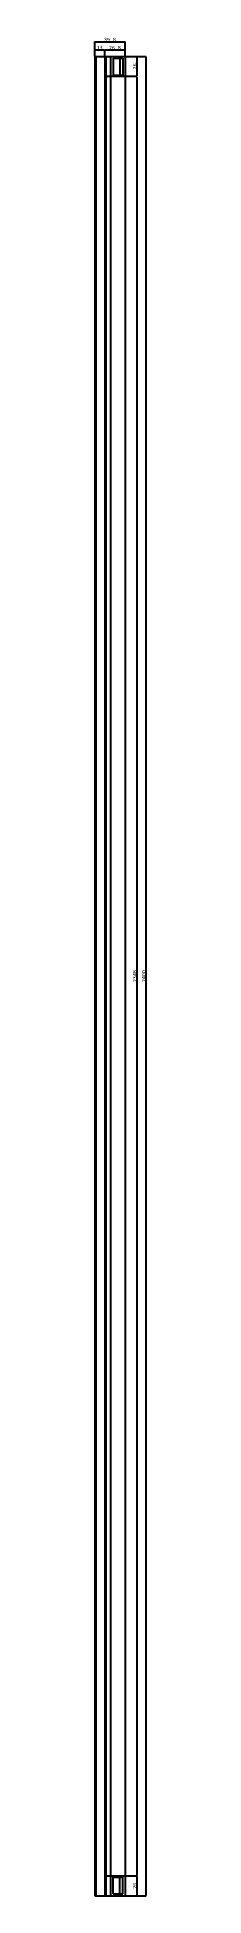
# Model space of a CAD drawing. Header units: millimetres. Extents: x -44117 to 256353, y -2095463 to 65325.
# Drawn here: x -17933 to -17865, y 42142 to 44567 of the extents above; entities that cross this region are included whole.
import ezdxf

# ---------------------------------------------------------------- set-up
doc = ezdxf.new("R2010")
doc.units = ezdxf.units.MM
doc.header["$LTSCALE"] = 10
doc.linetypes.add('CENTER', pattern=[50.8, 31.75, -6.35, 6.35, -6.35])
doc.layers.add('cen', color=1, linetype='CENTER')
doc.styles.add('고딕', font='')
doc.styles.get('고딕').set_extended_font_data('HYgtrE')
doc.dimstyles.new('hi01 a4 - 1scale', dxfattribs={"dimtxt": 5, "dimasz": 0.5, "dimexe": 0.3, "dimexo": 0.3, "dimgap": 0.2, "dimtad": 1, "dimdec": 1, "dimdsep": 46, "dimtxsty": 'Standard', "dimcen": 1, "dimclrd": 251, "dimclre": 251, "dimclrt": 3, "dimadec": 1, "dimazin": 2, "dimtfac": 1, "dimtdec": 1, "dimtix": 1, "dimtmove": 1, "dimatfit": 3, "dimfxl": 0, "dimarcsym": 0})

msp = doc.modelspace()

# ---------------------------------------------------------------- blocks, each defined once
blk = doc.blocks.new('*D1321')
at = {"color": 251, "lineweight": -2, "transparency": 16777216}
for p, q in [((-17892.6, 44542.1), (-17877.4, 44542.1)), ((-17877.7, 44541.6), (-17877.7, 44516.6)), ((-17892.6, 44516.1), (-17877.4, 44516.1))]:
    blk.add_line(p, q, dxfattribs=at)
at = {"color": 251, "transparency": 16777216}
for points in [[(-17877.8, 44541.6), (-17877.6, 44541.6), (-17877.7, 44542.1)], [(-17877.8, 44516.6), (-17877.6, 44516.6), (-17877.7, 44516.1)]]:
    blk.add_solid(points, dxfattribs=at)
at = {"layer": 'Defpoints', "color": 0, "transparency": 16777216}
for p in [(-17892.9, 44542.1), (-17892.9, 44516.1), (-17877.7, 44516.1)]:
    blk.add_point(p, dxfattribs=at)
at = {"color": 3, "transparency": 16777216, "insert": (-17880.4, 44529.1), "char_height": 5, "attachment_point": 5, "rotation": 90}
blk.add_mtext('26', dxfattribs=at)
blk = doc.blocks.new('*D1322')
at = {"color": 251, "lineweight": -2, "transparency": 16777216}
for p, q in [((-17892.6, 44516.1), (-17877.4, 44516.1)), ((-17877.7, 44515.6), (-17877.7, 42168.6)), ((-17892.6, 42168.1), (-17877.4, 42168.1))]:
    blk.add_line(p, q, dxfattribs=at)
at = {"color": 251, "transparency": 16777216}
for points in [[(-17877.8, 44515.6), (-17877.6, 44515.6), (-17877.7, 44516.1)], [(-17877.8, 42168.6), (-17877.6, 42168.6), (-17877.7, 42168.1)]]:
    blk.add_solid(points, dxfattribs=at)
at = {"layer": 'Defpoints', "color": 0, "transparency": 16777216}
for p in [(-17892.9, 44516.1), (-17892.9, 42168.1), (-17877.7, 42168.1)]:
    blk.add_point(p, dxfattribs=at)
at = {"color": 3, "transparency": 16777216, "insert": (-17880.4, 43342.1), "char_height": 5, "attachment_point": 5, "rotation": 90}
blk.add_mtext('2348', dxfattribs=at)
blk = doc.blocks.new('*D1323')
at = {"color": 251, "lineweight": -2, "transparency": 16777216}
for p, q in [((-17892.6, 42168.1), (-17877.4, 42168.1)), ((-17877.7, 42167.6), (-17877.7, 42142.6)), ((-17892.6, 42142.1), (-17877.4, 42142.1))]:
    blk.add_line(p, q, dxfattribs=at)
at = {"color": 251, "transparency": 16777216}
for points in [[(-17877.8, 42167.6), (-17877.6, 42167.6), (-17877.7, 42168.1)], [(-17877.8, 42142.6), (-17877.6, 42142.6), (-17877.7, 42142.1)]]:
    blk.add_solid(points, dxfattribs=at)
at = {"layer": 'Defpoints', "color": 0, "transparency": 16777216}
for p in [(-17892.9, 42168.1), (-17892.9, 42142.1), (-17877.7, 42142.1)]:
    blk.add_point(p, dxfattribs=at)
at = {"color": 3, "transparency": 16777216, "insert": (-17880.4, 42155.1), "char_height": 5, "attachment_point": 5, "rotation": 90}
blk.add_mtext('26', dxfattribs=at)
blk = doc.blocks.new('*D1324')
at = {"color": 251, "lineweight": -2, "transparency": 16777216}
for p, q in [((-17932.7, 44542.4), (-17932.7, 44551)), ((-17932.2, 44550.7), (-17920.2, 44550.7)), ((-17919.7, 44542.4), (-17919.7, 44551))]:
    blk.add_line(p, q, dxfattribs=at)
at = {"color": 251, "transparency": 16777216}
for points in [[(-17932.2, 44550.8), (-17932.2, 44550.6), (-17932.7, 44550.7)], [(-17920.2, 44550.8), (-17920.2, 44550.6), (-17919.7, 44550.7)]]:
    blk.add_solid(points, dxfattribs=at)
at = {"layer": 'Defpoints', "color": 0, "transparency": 16777216}
for p in [(-17919.7, 44550.7), (-17932.7, 44542.1), (-17919.7, 44542.1)]:
    blk.add_point(p, dxfattribs=at)
at = {"color": 3, "transparency": 16777216, "insert": (-17926.2, 44553.4), "char_height": 5, "attachment_point": 5}
blk.add_mtext('13', dxfattribs=at)
blk = doc.blocks.new('*D1325')
at = {"color": 251, "lineweight": -2, "transparency": 16777216}
for p, q in [((-17919.7, 44542.4), (-17919.7, 44551)), ((-17919.2, 44550.7), (-17893.4, 44550.7)), ((-17892.9, 44542.4), (-17892.9, 44551))]:
    blk.add_line(p, q, dxfattribs=at)
at = {"color": 251, "transparency": 16777216}
for points in [[(-17919.2, 44550.8), (-17919.2, 44550.6), (-17919.7, 44550.7)], [(-17893.4, 44550.8), (-17893.4, 44550.6), (-17892.9, 44550.7)]]:
    blk.add_solid(points, dxfattribs=at)
at = {"layer": 'Defpoints', "color": 0, "transparency": 16777216}
for p in [(-17892.9, 44550.7), (-17919.7, 44542.1), (-17892.9, 44542.1)]:
    blk.add_point(p, dxfattribs=at)
at = {"color": 3, "transparency": 16777216, "insert": (-17906.3, 44553.4), "char_height": 5, "attachment_point": 5}
blk.add_mtext('26.8', dxfattribs=at)
blk = doc.blocks.new('*D1326')
at = {"color": 251, "lineweight": -2, "transparency": 16777216}
for p, q in [((-17932.7, 44551.3), (-17932.7, 44561.5)), ((-17932.2, 44561.2), (-17893.4, 44561.2)), ((-17892.9, 44542.4), (-17892.9, 44561.5))]:
    blk.add_line(p, q, dxfattribs=at)
at = {"color": 251, "transparency": 16777216}
for points in [[(-17932.2, 44561.3), (-17932.2, 44561.1), (-17932.7, 44561.2)], [(-17893.4, 44561.3), (-17893.4, 44561.1), (-17892.9, 44561.2)]]:
    blk.add_solid(points, dxfattribs=at)
at = {"layer": 'Defpoints', "color": 0, "transparency": 16777216}
for p in [(-17932.7, 44551), (-17892.9, 44561.2), (-17892.9, 44542.1)]:
    blk.add_point(p, dxfattribs=at)
at = {"color": 3, "transparency": 16777216, "insert": (-17912.8, 44563.9), "char_height": 5, "attachment_point": 5}
blk.add_mtext('39.8', dxfattribs=at)
blk = doc.blocks.new('*D1327')
at = {"color": 251, "lineweight": -2, "transparency": 16777216}
for p, q in [((-17892.6, 44542.1), (-17865.6, 44542.1)), ((-17865.9, 44541.6), (-17865.9, 42142.6)), ((-17892.6, 42142.1), (-17865.6, 42142.1))]:
    blk.add_line(p, q, dxfattribs=at)
at = {"color": 251, "transparency": 16777216}
for points in [[(-17866, 44541.6), (-17865.8, 44541.6), (-17865.9, 44542.1)], [(-17866, 42142.6), (-17865.8, 42142.6), (-17865.9, 42142.1)]]:
    blk.add_solid(points, dxfattribs=at)
at = {"layer": 'Defpoints', "color": 0, "transparency": 16777216}
for p in [(-17892.9, 44542.1), (-17892.9, 42142.1), (-17865.9, 42142.1)]:
    blk.add_point(p, dxfattribs=at)
at = {"color": 3, "transparency": 16777216, "insert": (-17868.6, 43342.1), "char_height": 5, "attachment_point": 5, "rotation": 90}
blk.add_mtext('2400', dxfattribs=at)
blk = doc.blocks.new('A$C2EC13F1B')
at = {"color": 7}
for p, q in [((-3.67, -0.83), (-1.17, 4.17)), ((-1.17, 4.17), (1.33, -0.83))]:
    blk.add_line(p, q, dxfattribs=at)
blk.add_lwpolyline([(-3.67, -0.83), (1.33, -0.83)], dxfattribs=at)
blk = doc.blocks.new('a4 1scale')
at = {"color": 8}
for p, q in [((-15144.83, -4477.05), (-14867.83, -4477.05)), ((-15097.66, -4499.61), (-15097.66, -4477.05)), ((-15057.67, -4499.62), (-15057.67, -4477.06)), ((-15019.68, -4499.62), (-15019.68, -4477.06)), ((-14981.69, -4499.62), (-14981.69, -4477.06)), ((-14943.7, -4499.62), (-14943.7, -4477.06)), ((-14905.71, -4499.62), (-14905.71, -4477.06)), ((-15028.06, -4478.06), (-15028.06, -4498.62)), ((-14980.9, -4480.63), (-14944.7, -4480.63)), ((-14975.07, -4480.63), (-14975.07, -4498.62)), ((-14952.08, -4480.63), (-14952.08, -4498.62)), ((-14942.91, -4480.63), (-14906.71, -4480.63)), ((-15056.67, -4483.2), (-15020.68, -4483.2)), ((-15018.68, -4483.2), (-14982.69, -4483.2)), ((-14980.9, -4486.63), (-14944.7, -4486.63)), ((-14942.91, -4486.63), (-14906.71, -4486.63)), ((-15096.66, -4488.33), (-15058.67, -4488.34)), ((-15056.67, -4488.34), (-15020.68, -4488.34)), ((-15018.68, -4488.34), (-14982.69, -4488.34)), ((-15141.53, -4492.95), (-15101.88, -4492.95)), ((-14980.9, -4492.63), (-14944.7, -4492.63)), ((-14942.91, -4492.63), (-14906.71, -4492.63)), ((-15056.67, -4493.48), (-15020.68, -4493.48)), ((-15018.68, -4493.48), (-14982.69, -4493.48))]:
    blk.add_line(p, q, dxfattribs=at)
for points in [[(-15154.83, -4509.61), (-14857.83, -4509.61), (-14857.83, -4299.61), (-15154.83, -4299.61)], [(-15144.83, -4499.61), (-14867.83, -4499.61), (-14867.83, -4309.61), (-15144.83, -4309.61)]]:
    blk.add_lwpolyline(points, close=True)
for points in [[(-15143.82, -4478.05), (-15098.66, -4478.05), (-15098.66, -4498.61), (-15143.83, -4498.61)], [(-15058.67, -4478.06), (-15096.66, -4478.05), (-15096.66, -4498.61), (-15058.66, -4498.62)], [(-15056.67, -4478.06), (-15020.68, -4478.06), (-15020.68, -4498.62), (-15056.67, -4498.62)], [(-15018.68, -4478.06), (-14982.69, -4478.06), (-14982.69, -4498.62), (-15018.68, -4498.62)]]:
    blk.add_lwpolyline(points, close=True, dxfattribs=at)
for points in [[(-14944.7, -4480.63), (-14944.7, -4498.62), (-14980.9, -4498.62), (-14980.9, -4480.63)], [(-14906.71, -4480.63), (-14906.71, -4498.62), (-14942.91, -4498.62), (-14942.91, -4480.63)]]:
    blk.add_lwpolyline(points, dxfattribs=at)
at = {"color": 8, "xscale": 0.7469071166727064, "yscale": 0.7469071166727064, "zscale": 0.7469071166727064}
for p in [(-14977.06, -4485.3), (-14977.06, -4491.3), (-14977.06, -4497.29)]:
    blk.add_blockref('A$C2EC13F1B', p, dxfattribs=at)
at = {"color": 8, "style": '고딕'}
for s, insert, char_height, width, attachment_point in [('{\\fMalgun Gothic|b0|i0|c129|p50;설 계}', (-15055.65, -4478.55), 1.4003, 21.6513, 1), ('{\\fGulim|b0|i0|c129|p50;일자}', (-15027.2, -4478.57), 1.4, 24.7824, 1), ('{\\fMalgun Gothic|b0|i0|c129|p50;재 질}', (-15017.66, -4478.55), 1.4003, 21.6513, 1), ('{\\fMalgun Gothic|b0|i0|c129|p50;수정사항}', (-14980.67, -4478.55), 1.4003, 21.6513, 1), ('{\\fMalgun Gothic|b0|i0|c129|p50;도면 no.}', (-14941.63, -4478.55), 1.4003, 21.6513, 1), ('{\\fMalgun Gothic|b0|i0|c129|p50;Note.}', (-14903.64, -4478.55), 1.4003, 21.6513, 1), ('{\\fMalgun Gothic|b0|i0|c129|p50;PROJECT}', (-15095.45, -4478.74), 1.6004, 37.4801, 1), ('{\\fMalgun Gothic|b0|i0|c129|p50;내용}', (-14974.49, -4481.07), 0.96, 25.9815, 1), ('{\\fMalgun Gothic|b0|i0|c129|p50;일자}', (-14951.5, -4481.07), 0.96, 25.9815, 1), ('{\\fMalgun Gothic|b0|i0|c129|p50;no.}', (-14980.32, -4481.07), 0.96, 25.9815, 1), ('{\\fGulim|b0|i0|c129|p50;완\\fMalgun Gothic|b0|i0|c129|p50;제품}', (-14941.66, -4481.32), 1.4003, 21.6513, 1), ('{\\fMalgun Gothic|b0|i0|c129|p50;검 토}', (-15055.65, -4483.82), 1.4003, 21.6513, 1), ('{\\fMalgun Gothic|b0|i0|c129|p50;수 량}', (-15017.66, -4483.82), 1.4003, 21.6513, 1), ('{\\fMalgun Gothic|b0|i0|c129|p50;반제품}', (-14941.66, -4487.32), 1.4003, 21.6513, 1), ('{\\fMalgun Gothic|b0|i0|c129|p50;도면명}', (-15095.89, -4489.07), 1.6004, 37.4801, 1), ('{\\fMalgun Gothic|b0|i0|c129|p50;승 인}', (-15055.65, -4489.02), 1.4003, 21.6513, 1), ('{\\fMalgun Gothic|b0|i0|c129|p50;마 감}', (-15017.66, -4489.02), 1.4003, 21.6513, 1), ('{\\fMalgun Gothic|b0|i0|c129|p50;Page}', (-14941.66, -4493.32), 1.4003, 21.6513, 1), ('{\\fMalgun Gothic|b0|i0|c129|p50;척 도 }', (-15055.65, -4494.02), 1.4003, 21.6513, 1), ('{\\fGulim|b0|i0|c129|p50;단 위}', (-15034.68, -4494.09), 1.4003, 21.6513, 1), ('{\\fMalgun Gothic|b0|i0|c129|p50;규 격 }', (-15017.66, -4494.02), 1.4003, 21.6513, 1), ('mm', (-15024.45, -4496.13), 1.7, 15.2516, 5), ('{\\C8;P-01-01}', (-15144.37, -4500.78), 1.8004, 27.0059, 1), ('{\\C8;A4 ( 297 X 210 )}', (-14868.4, -4500.78), 1.8004, 27.0059, 3)]:
    blk.add_mtext(s, dxfattribs=dict(at, insert=insert, char_height=char_height, width=width, attachment_point=attachment_point))

# ---------------------------------------------------------------- dimensions: what is measured, and where the dimension line sits
for base, p1, p2, picture, middle in [((-17892.88296, 44561.17615), (-17932.68295, 44551.00015), (-17892.88296, 44542.07156), '*D1326', (-17912.78295, 44563.87615)), ((-17919.68133, 44550.70015), (-17932.68295, 44542.07156), (-17919.68133, 44542.07156), '*D1324', (-17926.18214, 44553.40015)), ((-17892.88296, 44550.70015), (-17919.68133, 44542.07156), (-17892.88296, 44542.07156), '*D1325', (-17906.28214, 44553.40015))]:
    dim = msp.add_linear_dim(base=base, p1=p1, p2=p2, dimstyle='hi01 a4 - 1scale')
    dim.commit()
    dim.dimension.update_dxf_attribs({"geometry": picture, "text_midpoint": middle})
for base, p1, p2, picture, middle in [((-17877.6853, 44516.07156), (-17892.88296, 44542.07156), (-17892.88296, 44516.07156), '*D1321', (-17880.3853, 44529.07156)), ((-17865.90417, 42142.07156), (-17892.88296, 44542.07156), (-17892.88296, 42142.07156), '*D1327', (-17868.60417, 43342.07156)), ((-17877.6853, 42168.07156), (-17892.88296, 44516.07156), (-17892.88296, 42168.07156), '*D1322', (-17880.3853, 43342.07156)), ((-17877.6853, 42142.07156), (-17892.88296, 42168.07156), (-17892.88296, 42142.07156), '*D1323', (-17880.3853, 42155.07156))]:
    dim = msp.add_linear_dim(base=base, p1=p1, p2=p2, angle=90, dimstyle='hi01 a4 - 1scale')
    dim.commit()
    dim.dimension.update_dxf_attribs({"geometry": picture, "text_midpoint": middle})

# ---------------------------------------------------------------- linework, layer by layer
for p, q in [((-17932.68295, 44542.07156), (-17932.68295, 42142.07156)), ((-17932.68295, 44542.07156), (-17892.88296, 44542.07156)), ((-17931.48267, 44542.07156), (-17931.48267, 42142.07156)), ((-17919.68133, 44542.07156), (-17919.68133, 42142.07156)), ((-17918.08133, 44542.07156), (-17918.08133, 42142.07156)), ((-17912.08133, 44542.07156), (-17912.08133, 42142.07156)), ((-17892.88296, 44542.07156), (-17892.88296, 42142.07156)), ((-17932.68295, 42142.07156), (-17892.88296, 42142.07156))]:
    msp.add_line(p, q)
at = {"color": 8}
for p, q in [((-17908.68133, 44539.57156), (-17908.68133, 44517.67156)), ((-17908.68133, 44539.57156), (-17895.88133, 44539.57156)), ((-17899.88133, 44539.57156), (-17899.88133, 44517.67156)), ((-17895.88133, 44539.57156), (-17895.88133, 44517.67156)), ((-17908.68133, 44517.67156), (-17895.88133, 44517.67156)), ((-17908.68133, 42144.57156), (-17908.68133, 42166.47156)), ((-17908.68133, 42166.47156), (-17895.88133, 42166.47156)), ((-17899.88133, 42144.57156), (-17899.88133, 42166.47156)), ((-17895.88133, 42144.57156), (-17895.88133, 42166.47156)), ((-17908.68133, 42144.57156), (-17895.88133, 42144.57156))]:
    msp.add_line(p, q, dxfattribs=at)
at = {"layer": 'cen'}
for p, q in [((-17919.68133, 44516.07156), (-17892.88296, 44516.07156)), ((-17919.68133, 42168.07156), (-17892.88296, 42168.07156))]:
    msp.add_line(p, q, dxfattribs=at)

# ---------------------------------------------------------------- block references
at = {"color": 1, "xscale": 19.845, "yscale": 19.845, "zscale": 19.845}
msp.add_blockref('a4 1scale', (278412.28854, 130463.4467), dxfattribs=at)

msp.set_redraw_order([(e.dxf.handle, doc.entitydb.next_handle()) for e in msp.query("TEXT MTEXT ATTDEF DIMENSION ARC_DIMENSION")])  # texts and dimensions are drawn at this point

doc.saveas('drawing.dxf')
